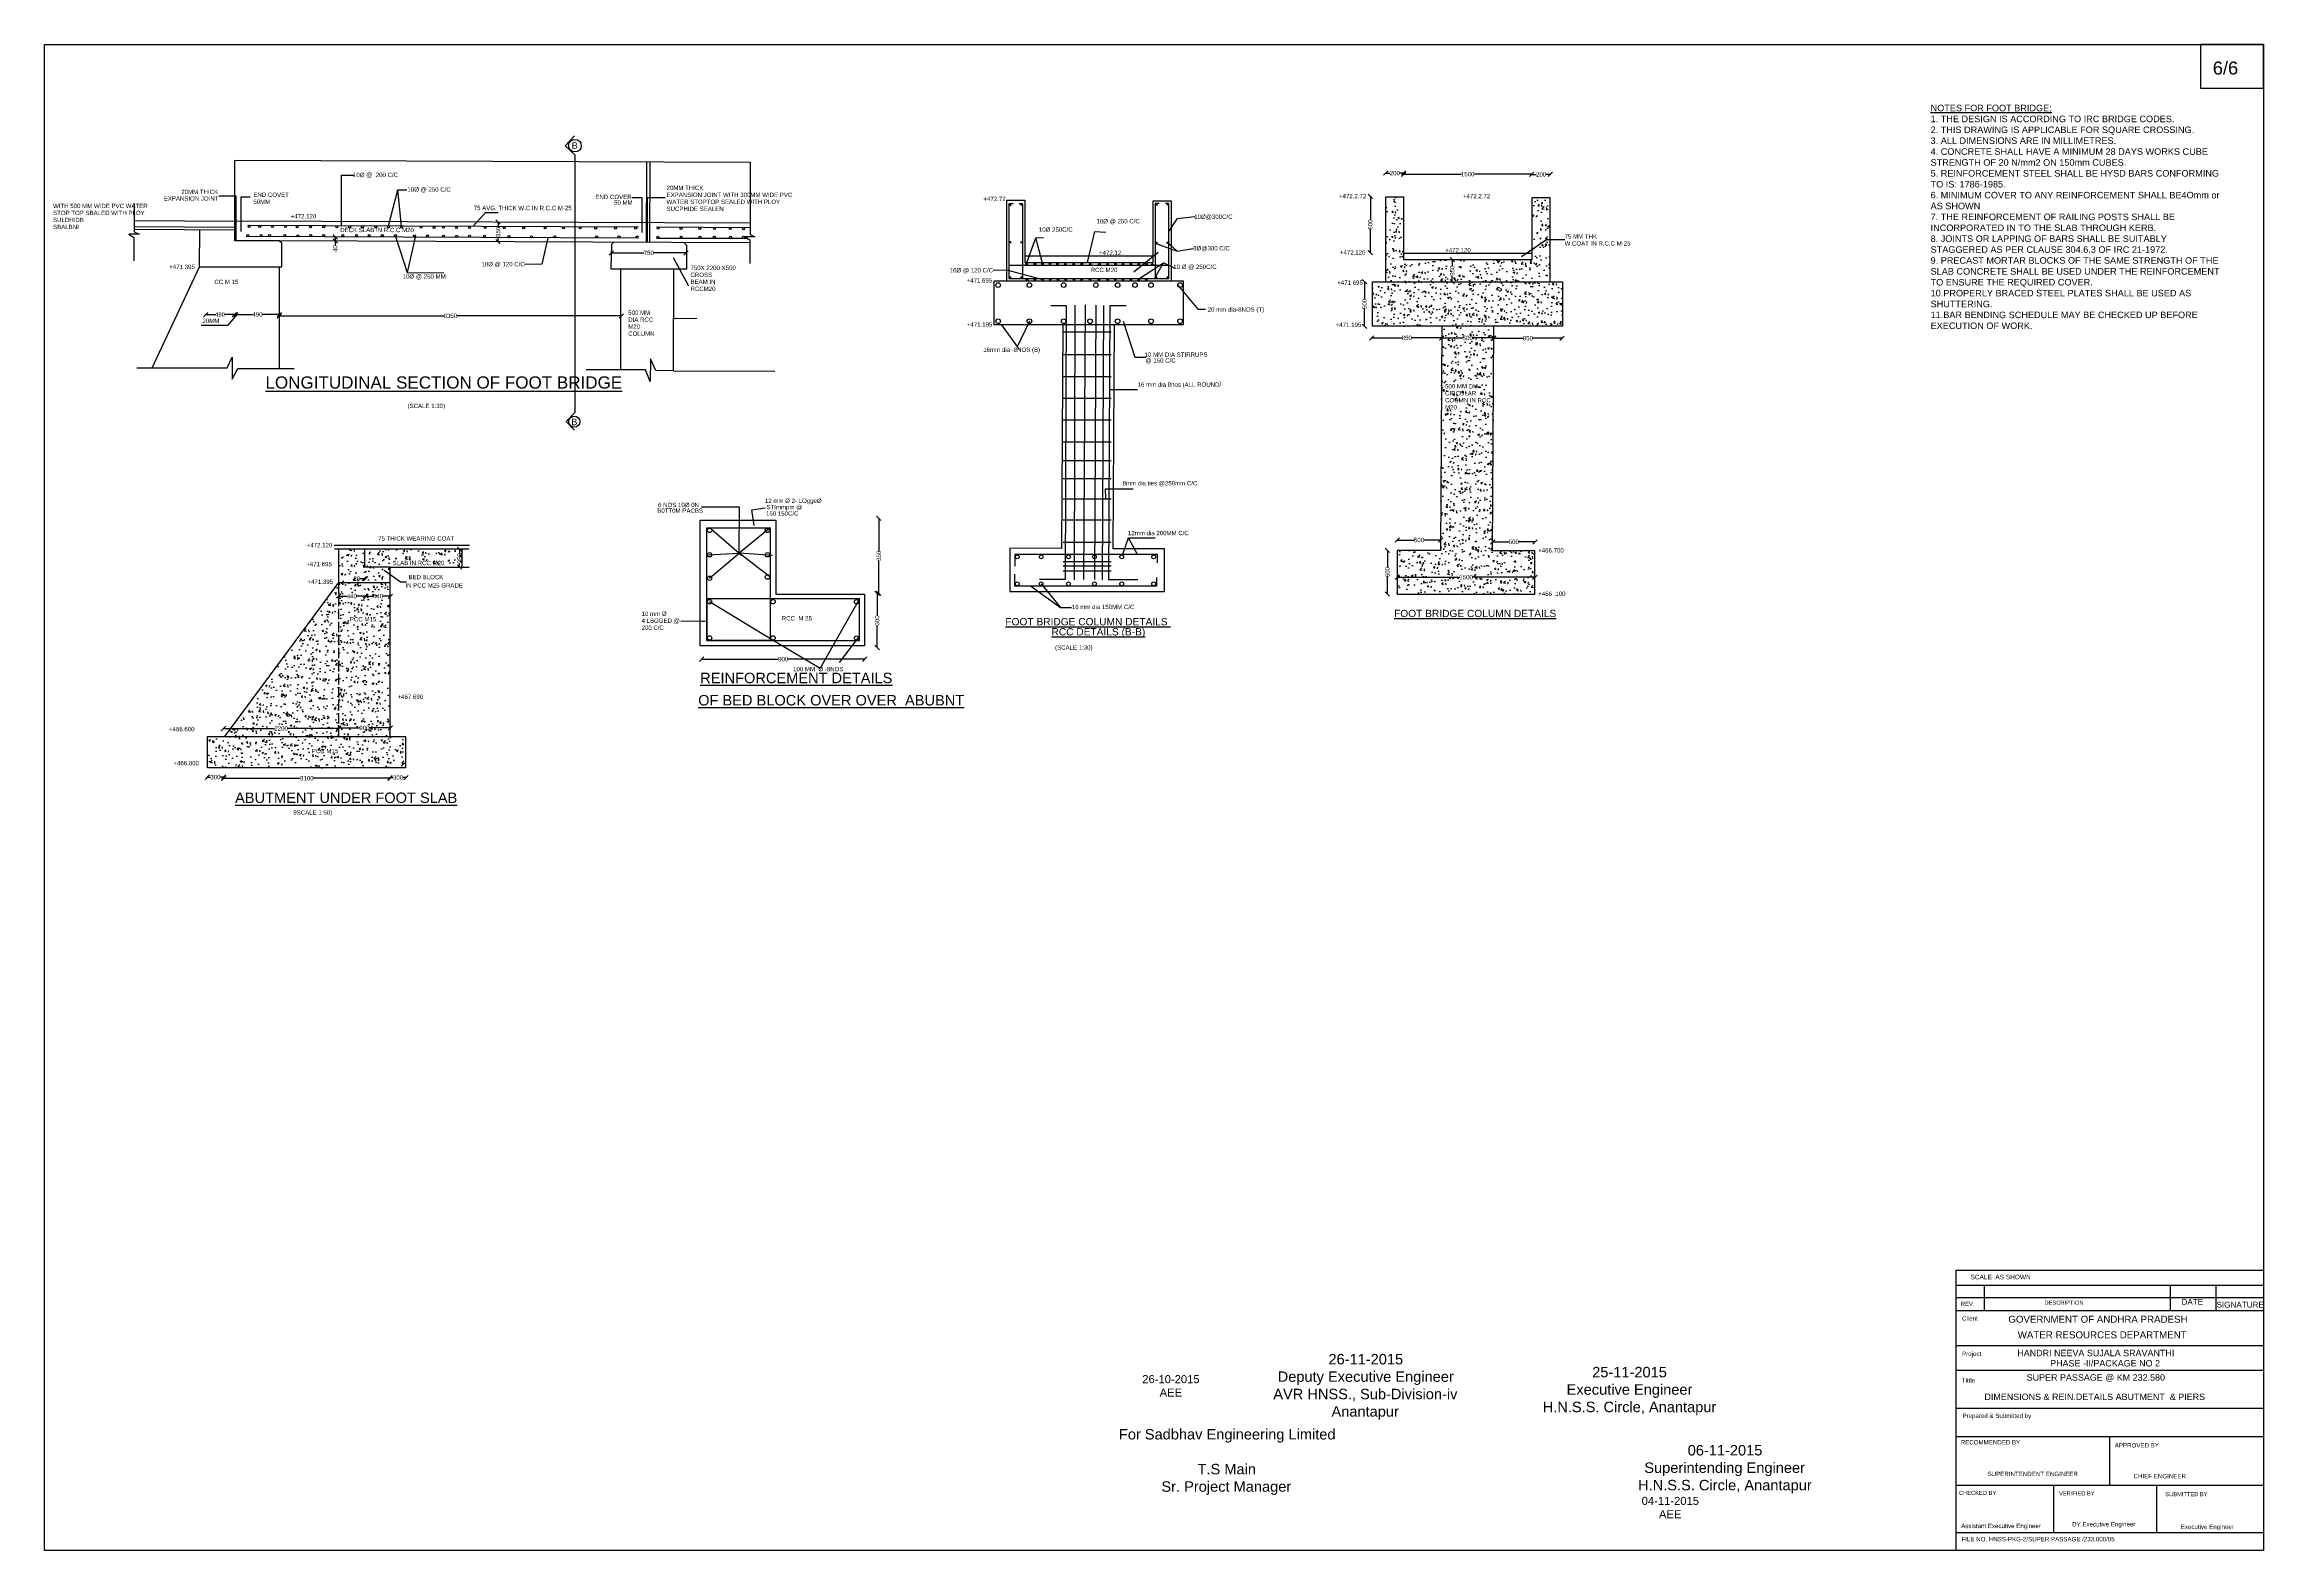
# Model space of a CAD drawing. Header units: millimetres. Extents: x 5124 to 11045378, y 2311 to 37859489.
# Drawn here: x 11019895 to 11045378, y 37842194 to 37859489 of the extents above.
import ezdxf

# ---------------------------------------------------------------- set-up
doc = ezdxf.new("R2010")
doc.units = ezdxf.units.MM
doc.header["$MEASUREMENT"] = 0
doc.linetypes.add('ACAD_ISO02W100', pattern=[15, 12, -3])
for name, color, linetype in [('DIMENSION', 7, 'Continuous'), ('DRAWING', 50, 'Continuous'), ('TEXT', 7, 'Continuous')]:
    doc.layers.add(name, color=color, linetype=linetype)
doc.styles.get("Standard").update_dxf_attribs({"font": 'arial.ttf', "height": 50})
doc.dimstyles.get("Standard").update_dxf_attribs({"dimtxt": 50, "dimasz": 50, "dimexe": 0.18, "dimexo": 0.0625, "dimgap": 0.09, "dimtad": 0, "dimdec": 0, "dimzin": 0, "dimdsep": 46, "dimtxsty": 'Standard', "dimblk": 'OBLIQUE', "dimcen": 0.09, "dimse1": 1, "dimse2": 1, "dimadec": 0, "dimazin": 0, "dimtfac": 1, "dimtdec": 0, "dimtofl": 0, "dimtmove": 0, "dimatfit": 3, "dimfxl": 0, "dimtolj": 1, "dimtzin": 0, "dimarcsym": 0})
pattern_1 = [(50, (0, 0), (215.1780548, -18.8256405), [22.5, -247.5]), (355, (0, 0), (-41.6254001, 225.6576401), [18, -198]), (100.4514, (17.93, -1.57), (173.5528145, 206.8318626), [19.122057, -210.3426336]), (46.1842, (0, 60), (320.1723146, -49.6557043), [33.75, -371.25]), (96.6356, (26.68, 55.86), (280.3988117, 292.2353613), [28.6830864, -315.5139]), (351.1842, (0, 60), (280.3985835, 292.2355803), [27, -297]), (21, (30, 45), (179.0721156, -120.7856672), [22.5, -247.5]), (326, (30, 45), (72.9945996, 217.5450135), [18, -198]), (71.4514, (44.92, 34.93), (252.0667886, 96.759149), [19.122057, -210.3426336]), (37.5, (0, 0), (3.6479566, 99.86815615), [0, -195.6, 0, -201, 0, -198.75]), (7.5, (0, 0), (78.92086123, 118.32351356), [0, -114.6, 0, -191.1, 0, -75.75]), (327.5, (-66.9, 0), (160.14673085, -6.76646152), [0, -75, 0, -234, 0, -310.5]), (317.5, (-96.9, 0), (174.9558508, 30.0314947), [0, -97.5, 0, -155.4, 0, -220.5])]

# ---------------------------------------------------------------- blocks, each defined once
blk = doc.blocks.new('_Oblique')
at = {"color": 0, "linetype": 'ByBlock', "lineweight": -2}
blk.add_line((-0.5, -0.5), (0.5, 0.5), dxfattribs=at)
blk = doc.blocks.new('*D4')
at = {"layer": 'Defpoints', "color": 0, "transparency": 16777216}
for p in [(11021747, 37856387), (11021747, 37856377), (11022078, 37856377)]:
    blk.add_point(p, dxfattribs=at)
at = {"layer": 'DIMENSION', "color": 0, "lineweight": -2, "transparency": 16777216}
for p, q in [((11021747, 37856387), (11021856, 37856387)), ((11022078, 37856387), (11021969, 37856387))]:
    blk.add_line(p, q, dxfattribs=at)
at = {"layer": 'DIMENSION', "color": 0, "lineweight": -2, "transparency": 16777216, "xscale": 50, "yscale": 50, "zscale": 50, "rotation": 180}
blk.add_blockref('_Oblique', (11021747, 37856387), dxfattribs=at)
at = {"layer": 'DIMENSION', "color": 0, "lineweight": -2, "transparency": 16777216, "xscale": 50, "yscale": 50, "zscale": 50}
blk.add_blockref('_Oblique', (11022078, 37856387), dxfattribs=at)
at = {"layer": 'DIMENSION', "color": 0, "transparency": 16777216, "insert": (11021912, 37856387), "char_height": 50, "attachment_point": 5}
blk.add_mtext('\\A1;490', dxfattribs=at)
blk = doc.blocks.new('*D5')
at = {"layer": 'Defpoints', "color": 0, "transparency": 16777216}
for p in [(11022092, 37856374), (11022593, 37856387), (11022593, 37856374)]:
    blk.add_point(p, dxfattribs=at)
at = {"layer": 'DIMENSION', "color": 0, "lineweight": -2, "transparency": 16777216}
for p, q in [((11022092, 37856387), (11022286, 37856387)), ((11022593, 37856387), (11022399, 37856387))]:
    blk.add_line(p, q, dxfattribs=at)
at = {"layer": 'DIMENSION', "color": 0, "lineweight": -2, "transparency": 16777216, "xscale": 50, "yscale": 50, "zscale": 50, "rotation": 180}
blk.add_blockref('_Oblique', (11022092, 37856387), dxfattribs=at)
at = {"layer": 'DIMENSION', "color": 0, "lineweight": -2, "transparency": 16777216, "xscale": 50, "yscale": 50, "zscale": 50}
blk.add_blockref('_Oblique', (11022593, 37856387), dxfattribs=at)
at = {"layer": 'DIMENSION', "color": 0, "transparency": 16777216, "insert": (11022342, 37856387), "char_height": 50, "attachment_point": 5}
blk.add_mtext('\\A1;490', dxfattribs=at)
blk = doc.blocks.new('*D6')
at = {"layer": 'Defpoints', "color": 0, "transparency": 16777216}
for p in [(11022593, 37856387), (11026522, 37856387), (11026522, 37856372)]:
    blk.add_point(p, dxfattribs=at)
at = {"layer": 'DIMENSION', "color": 0, "lineweight": -2, "transparency": 16777216}
for p, q in [((11022593, 37856372), (11024482, 37856372)), ((11026522, 37856372), (11024632, 37856372))]:
    blk.add_line(p, q, dxfattribs=at)
at = {"layer": 'DIMENSION', "color": 0, "lineweight": -2, "transparency": 16777216, "xscale": 50, "yscale": 50, "zscale": 50, "rotation": 180}
blk.add_blockref('_Oblique', (11022593, 37856372), dxfattribs=at)
at = {"layer": 'DIMENSION', "color": 0, "lineweight": -2, "transparency": 16777216, "xscale": 50, "yscale": 50, "zscale": 50}
blk.add_blockref('_Oblique', (11026522, 37856372), dxfattribs=at)
at = {"layer": 'DIMENSION', "color": 0, "transparency": 16777216, "insert": (11024557, 37856372), "char_height": 50, "attachment_point": 5}
blk.add_mtext('\\A1;6350', dxfattribs=at)
blk = doc.blocks.new('*D7')
at = {"layer": 'Defpoints', "color": 0, "transparency": 16777216}
for p in [(11025100, 37857223), (11025101, 37857450), (11025105, 37857223)]:
    blk.add_point(p, dxfattribs=at)
at = {"layer": 'DIMENSION', "color": 0, "lineweight": -2, "transparency": 16777216}
for p, q in [((11025105, 37857450), (11025105, 37857392)), ((11025105, 37857223), (11025105, 37857281))]:
    blk.add_line(p, q, dxfattribs=at)
at = {"layer": 'DIMENSION', "color": 0, "lineweight": -2, "transparency": 16777216, "xscale": 50, "yscale": 50, "zscale": 50}
for p, rotation in [((11025105, 37857450), 90), ((11025105, 37857223), 270)]:
    blk.add_blockref('_Oblique', p, dxfattribs=dict(at, rotation=rotation))
at = {"layer": 'DIMENSION', "color": 0, "transparency": 16777216, "insert": (11025105, 37857337), "char_height": 50, "attachment_point": 5, "rotation": 90}
blk.add_mtext('\\A1;350', dxfattribs=at)
blk = doc.blocks.new('*D8')
at = {"layer": 'Defpoints', "color": 0, "transparency": 16777216}
for p in [(11026405, 37857082), (11027264, 37857095), (11027264, 37857082)]:
    blk.add_point(p, dxfattribs=at)
at = {"layer": 'DIMENSION', "color": 0, "lineweight": -2, "transparency": 16777216}
for p, q in [((11026405, 37857095), (11026780, 37857095)), ((11027264, 37857095), (11026890, 37857095))]:
    blk.add_line(p, q, dxfattribs=at)
at = {"layer": 'DIMENSION', "color": 0, "lineweight": -2, "transparency": 16777216, "xscale": 50, "yscale": 50, "zscale": 50, "rotation": 180}
blk.add_blockref('_Oblique', (11026405, 37857095), dxfattribs=at)
at = {"layer": 'DIMENSION', "color": 0, "lineweight": -2, "transparency": 16777216, "xscale": 50, "yscale": 50, "zscale": 50}
blk.add_blockref('_Oblique', (11027264, 37857095), dxfattribs=at)
at = {"layer": 'DIMENSION', "color": 0, "transparency": 16777216, "insert": (11026835, 37857095), "char_height": 50, "attachment_point": 5}
blk.add_mtext('\\A1;750', dxfattribs=at)
blk = doc.blocks.new('*D9')
at = {"layer": 'Defpoints', "color": 0, "transparency": 16777216}
for p in [(11023590, 37853144), (11023867, 37853153), (11023867, 37853144)]:
    blk.add_point(p, dxfattribs=at)
at = {"layer": 'DIMENSION', "color": 0, "lineweight": -2, "transparency": 16777216}
for p, q in [((11023590, 37853153), (11023672, 37853153)), ((11023867, 37853153), (11023785, 37853153))]:
    blk.add_line(p, q, dxfattribs=at)
at = {"layer": 'DIMENSION', "color": 0, "lineweight": -2, "transparency": 16777216, "xscale": 50, "yscale": 50, "zscale": 50, "rotation": 180}
blk.add_blockref('_Oblique', (11023590, 37853153), dxfattribs=at)
at = {"layer": 'DIMENSION', "color": 0, "lineweight": -2, "transparency": 16777216, "xscale": 50, "yscale": 50, "zscale": 50}
blk.add_blockref('_Oblique', (11023867, 37853153), dxfattribs=at)
at = {"layer": 'DIMENSION', "color": 0, "transparency": 16777216, "insert": (11023728, 37853153), "char_height": 50, "attachment_point": 5}
blk.add_mtext('\\A1;440', dxfattribs=at)
blk = doc.blocks.new('*D10')
at = {"layer": 'Defpoints', "color": 0, "transparency": 16777216}
for p in [(11023274, 37853155), (11023274, 37853141), (11023579, 37853141)]:
    blk.add_point(p, dxfattribs=at)
at = {"layer": 'DIMENSION', "color": 0, "lineweight": -2, "transparency": 16777216}
for p, q in [((11023274, 37853155), (11023370, 37853155)), ((11023579, 37853155), (11023482, 37853155))]:
    blk.add_line(p, q, dxfattribs=at)
at = {"layer": 'DIMENSION', "color": 0, "lineweight": -2, "transparency": 16777216, "xscale": 50, "yscale": 50, "zscale": 50, "rotation": 180}
blk.add_blockref('_Oblique', (11023274, 37853155), dxfattribs=at)
at = {"layer": 'DIMENSION', "color": 0, "lineweight": -2, "transparency": 16777216, "xscale": 50, "yscale": 50, "zscale": 50}
blk.add_blockref('_Oblique', (11023579, 37853155), dxfattribs=at)
at = {"layer": 'DIMENSION', "color": 0, "transparency": 16777216, "insert": (11023426, 37853155), "char_height": 50, "attachment_point": 5}
blk.add_mtext('\\A1;440', dxfattribs=at)
blk = doc.blocks.new('*D11')
at = {"layer": 'Defpoints', "color": 0, "transparency": 16777216}
for p in [(11023569, 37853354), (11023569, 37853124), (11023585, 37853124)]:
    blk.add_point(p, dxfattribs=at)
at = {"layer": 'DIMENSION', "color": 0, "lineweight": -2, "transparency": 16777216}
for p, q in [((11023569, 37853354), (11023519, 37853354)), ((11023585, 37853354), (11023569, 37853354))]:
    blk.add_line(p, q, dxfattribs=at)
at = {"layer": 'DIMENSION', "color": 0, "lineweight": -2, "transparency": 16777216, "xscale": 50, "yscale": 50, "zscale": 50, "rotation": 180}
blk.add_blockref('_Oblique', (11023569, 37853354), dxfattribs=at)
at = {"layer": 'DIMENSION', "color": 0, "lineweight": -2, "transparency": 16777216, "xscale": 50, "yscale": 50, "zscale": 50}
blk.add_blockref('_Oblique', (11023585, 37853354), dxfattribs=at)
at = {"layer": 'DIMENSION', "color": 0, "transparency": 16777216, "insert": (11023483, 37853354), "char_height": 50, "attachment_point": 5}
blk.add_mtext('\\A1;20', dxfattribs=at)
blk = doc.blocks.new('*D12')
at = {"layer": 'Defpoints', "color": 0, "transparency": 16777216}
for p in [(11024690, 37853692), (11024663, 37853487), (11024717, 37853487)]:
    blk.add_point(p, dxfattribs=at)
at = {"layer": 'DIMENSION', "color": 0, "lineweight": -2, "transparency": 16777216}
for p, q in [((11024663, 37853692), (11024663, 37853645)), ((11024663, 37853487), (11024663, 37853534))]:
    blk.add_line(p, q, dxfattribs=at)
at = {"layer": 'DIMENSION', "color": 0, "lineweight": -2, "transparency": 16777216, "xscale": 50, "yscale": 50, "zscale": 50}
for p, rotation in [((11024663, 37853692), 90), ((11024663, 37853487), 270)]:
    blk.add_blockref('_Oblique', p, dxfattribs=dict(at, rotation=rotation))
at = {"layer": 'DIMENSION', "color": 0, "transparency": 16777216, "insert": (11024663, 37853589), "char_height": 50, "attachment_point": 5, "rotation": 90}
blk.add_mtext('\\A1;350', dxfattribs=at)
blk = doc.blocks.new('*D13')
at = {"layer": 'Defpoints', "color": 0, "transparency": 16777216}
for p in [(11023274, 37851593), (11023867, 37851641), (11023867, 37851593)]:
    blk.add_point(p, dxfattribs=at)
at = {"layer": 'DIMENSION', "color": 0, "lineweight": -2, "transparency": 16777216}
for p, q in [((11023274, 37851641), (11023515, 37851641)), ((11023867, 37851641), (11023626, 37851641))]:
    blk.add_line(p, q, dxfattribs=at)
at = {"layer": 'DIMENSION', "color": 0, "lineweight": -2, "transparency": 16777216, "xscale": 50, "yscale": 50, "zscale": 50, "rotation": 180}
blk.add_blockref('_Oblique', (11023274, 37851641), dxfattribs=at)
at = {"layer": 'DIMENSION', "color": 0, "lineweight": -2, "transparency": 16777216, "xscale": 50, "yscale": 50, "zscale": 50}
blk.add_blockref('_Oblique', (11023867, 37851641), dxfattribs=at)
at = {"layer": 'DIMENSION', "color": 0, "transparency": 16777216, "insert": (11023570, 37851641), "char_height": 50, "attachment_point": 5}
blk.add_mtext('\\A1;900', dxfattribs=at)
blk = doc.blocks.new('*D14')
at = {"layer": 'Defpoints', "color": 0, "transparency": 16777216}
for p in [(11021952, 37851634), (11021952, 37851593), (11023274, 37851593)]:
    blk.add_point(p, dxfattribs=at)
at = {"layer": 'DIMENSION', "color": 0, "lineweight": -2, "transparency": 16777216}
for p, q in [((11021952, 37851634), (11022538, 37851634)), ((11023274, 37851634), (11022688, 37851634))]:
    blk.add_line(p, q, dxfattribs=at)
at = {"layer": 'DIMENSION', "color": 0, "lineweight": -2, "transparency": 16777216, "xscale": 50, "yscale": 50, "zscale": 50, "rotation": 180}
blk.add_blockref('_Oblique', (11021952, 37851634), dxfattribs=at)
at = {"layer": 'DIMENSION', "color": 0, "lineweight": -2, "transparency": 16777216, "xscale": 50, "yscale": 50, "zscale": 50}
blk.add_blockref('_Oblique', (11023274, 37851634), dxfattribs=at)
at = {"layer": 'DIMENSION', "color": 0, "transparency": 16777216, "insert": (11022613, 37851634), "char_height": 50, "attachment_point": 5}
blk.add_mtext('\\A1;2200', dxfattribs=at)
blk = doc.blocks.new('*D15')
at = {"layer": 'Defpoints', "color": 0, "transparency": 16777216}
for p in [(11021953, 37851060), (11023864, 37851062), (11023864, 37851060)]:
    blk.add_point(p, dxfattribs=at)
at = {"layer": 'DIMENSION', "color": 0, "lineweight": -2, "transparency": 16777216}
for p, q in [((11021953, 37851062), (11022834, 37851062)), ((11023864, 37851062), (11022983, 37851062))]:
    blk.add_line(p, q, dxfattribs=at)
at = {"layer": 'DIMENSION', "color": 0, "lineweight": -2, "transparency": 16777216, "xscale": 50, "yscale": 50, "zscale": 50, "rotation": 180}
blk.add_blockref('_Oblique', (11021953, 37851062), dxfattribs=at)
at = {"layer": 'DIMENSION', "color": 0, "lineweight": -2, "transparency": 16777216, "xscale": 50, "yscale": 50, "zscale": 50}
blk.add_blockref('_Oblique', (11023864, 37851062), dxfattribs=at)
at = {"layer": 'DIMENSION', "color": 0, "transparency": 16777216, "insert": (11022909, 37851062), "char_height": 50, "attachment_point": 5}
blk.add_mtext('\\A1;3100', dxfattribs=at)
blk = doc.blocks.new('*D16')
at = {"layer": 'Defpoints', "color": 0, "transparency": 16777216}
for p in [(11023864, 37851062), (11024049, 37851070), (11024049, 37851062)]:
    blk.add_point(p, dxfattribs=at)
at = {"layer": 'DIMENSION', "color": 0, "lineweight": -2, "transparency": 16777216}
for p, q in [((11023864, 37851070), (11023901, 37851070)), ((11024049, 37851070), (11024011, 37851070))]:
    blk.add_line(p, q, dxfattribs=at)
at = {"layer": 'DIMENSION', "color": 0, "lineweight": -2, "transparency": 16777216, "xscale": 50, "yscale": 50, "zscale": 50, "rotation": 180}
blk.add_blockref('_Oblique', (11023864, 37851070), dxfattribs=at)
at = {"layer": 'DIMENSION', "color": 0, "lineweight": -2, "transparency": 16777216, "xscale": 50, "yscale": 50, "zscale": 50}
blk.add_blockref('_Oblique', (11024049, 37851070), dxfattribs=at)
at = {"layer": 'DIMENSION', "color": 0, "transparency": 16777216, "insert": (11023956, 37851070), "char_height": 50, "attachment_point": 5}
blk.add_mtext('\\A1;300', dxfattribs=at)
blk = doc.blocks.new('*D17')
at = {"layer": 'Defpoints', "color": 0, "transparency": 16777216}
for p in [(11021765, 37851075), (11021765, 37851060), (11021953, 37851060)]:
    blk.add_point(p, dxfattribs=at)
at = {"layer": 'DIMENSION', "color": 0, "lineweight": -2, "transparency": 16777216}
for p, q in [((11021765, 37851075), (11021804, 37851075)), ((11021953, 37851075), (11021915, 37851075))]:
    blk.add_line(p, q, dxfattribs=at)
at = {"layer": 'DIMENSION', "color": 0, "lineweight": -2, "transparency": 16777216, "xscale": 50, "yscale": 50, "zscale": 50, "rotation": 180}
blk.add_blockref('_Oblique', (11021765, 37851075), dxfattribs=at)
at = {"layer": 'DIMENSION', "color": 0, "lineweight": -2, "transparency": 16777216, "xscale": 50, "yscale": 50, "zscale": 50}
blk.add_blockref('_Oblique', (11021953, 37851075), dxfattribs=at)
at = {"layer": 'DIMENSION', "color": 0, "transparency": 16777216, "insert": (11021859, 37851075), "char_height": 50, "attachment_point": 5}
blk.add_mtext('\\A1;300', dxfattribs=at)
blk = doc.blocks.new('*D18')
at = {"layer": 'Defpoints', "color": 0, "transparency": 16777216}
for p in [(11027441, 37852430), (11029316, 37852430), (11029316, 37852430)]:
    blk.add_point(p, dxfattribs=at)
at = {"layer": 'DIMENSION', "color": 0, "lineweight": -2, "transparency": 16777216}
for p, q in [((11027441, 37852430), (11028323, 37852430)), ((11029316, 37852430), (11028434, 37852430))]:
    blk.add_line(p, q, dxfattribs=at)
at = {"layer": 'DIMENSION', "color": 0, "lineweight": -2, "transparency": 16777216, "xscale": 50, "yscale": 50, "zscale": 50, "rotation": 180}
blk.add_blockref('_Oblique', (11027441, 37852430), dxfattribs=at)
at = {"layer": 'DIMENSION', "color": 0, "lineweight": -2, "transparency": 16777216, "xscale": 50, "yscale": 50, "zscale": 50}
blk.add_blockref('_Oblique', (11029316, 37852430), dxfattribs=at)
at = {"layer": 'DIMENSION', "color": 0, "transparency": 16777216, "insert": (11028379, 37852430), "char_height": 50, "attachment_point": 5}
blk.add_mtext('\\A1;900', dxfattribs=at)
blk = doc.blocks.new('*D19')
at = {"layer": 'Defpoints', "color": 0, "transparency": 16777216}
for p in [(11029458, 37853186), (11029475, 37853186), (11029475, 37852564)]:
    blk.add_point(p, dxfattribs=at)
at = {"layer": 'DIMENSION', "color": 0, "lineweight": -2, "transparency": 16777216}
for p, q in [((11029458, 37853186), (11029458, 37852930)), ((11029458, 37852564), (11029458, 37852820))]:
    blk.add_line(p, q, dxfattribs=at)
at = {"layer": 'DIMENSION', "color": 0, "lineweight": -2, "transparency": 16777216, "xscale": 50, "yscale": 50, "zscale": 50}
for p, rotation in [((11029458, 37853186), 90), ((11029458, 37852564), 270)]:
    blk.add_blockref('_Oblique', p, dxfattribs=dict(at, rotation=rotation))
at = {"layer": 'DIMENSION', "color": 0, "transparency": 16777216, "insert": (11029458, 37852875), "char_height": 50, "attachment_point": 5, "rotation": 90}
blk.add_mtext('\\A1;300', dxfattribs=at)
blk = doc.blocks.new('*D20')
at = {"layer": 'Defpoints', "color": 0, "transparency": 16777216}
for p in [(11029475, 37854048), (11029477, 37854048), (11029475, 37853186)]:
    blk.add_point(p, dxfattribs=at)
at = {"layer": 'DIMENSION', "color": 0, "lineweight": -2, "transparency": 16777216}
for p, q in [((11029477, 37854048), (11029477, 37853672)), ((11029477, 37853186), (11029477, 37853562))]:
    blk.add_line(p, q, dxfattribs=at)
at = {"layer": 'DIMENSION', "color": 0, "lineweight": -2, "transparency": 16777216, "xscale": 50, "yscale": 50, "zscale": 50}
for p, rotation in [((11029477, 37854048), 90), ((11029477, 37853186), 270)]:
    blk.add_blockref('_Oblique', p, dxfattribs=dict(at, rotation=rotation))
at = {"layer": 'DIMENSION', "color": 0, "transparency": 16777216, "insert": (11029477, 37853617), "char_height": 50, "attachment_point": 5, "rotation": 90}
blk.add_mtext('\\A1;350', dxfattribs=at)
blk = doc.blocks.new('*D21')
at = {"layer": 'Defpoints', "color": 0, "transparency": 16777216}
for p in [(11035431, 37853679), (11035317, 37853180), (11035431, 37853180)]:
    blk.add_point(p, dxfattribs=at)
at = {"layer": 'DIMENSION', "color": 0, "lineweight": -2, "transparency": 16777216}
for p, q in [((11035317, 37853679), (11035317, 37853485)), ((11035317, 37853180), (11035317, 37853374))]:
    blk.add_line(p, q, dxfattribs=at)
at = {"layer": 'DIMENSION', "color": 0, "lineweight": -2, "transparency": 16777216, "xscale": 50, "yscale": 50, "zscale": 50}
for p, rotation in [((11035317, 37853679), 90), ((11035317, 37853180), 270)]:
    blk.add_blockref('_Oblique', p, dxfattribs=dict(at, rotation=rotation))
at = {"layer": 'DIMENSION', "color": 0, "transparency": 16777216, "insert": (11035317, 37853430), "char_height": 50, "attachment_point": 5, "rotation": 90}
blk.add_mtext('\\A1;600', dxfattribs=at)
blk = doc.blocks.new('*D22')
at = {"layer": 'Defpoints', "color": 0, "transparency": 16777216}
for p in [(11035431, 37853345), (11037010, 37853371), (11037010, 37853318)]:
    blk.add_point(p, dxfattribs=at)
at = {"layer": 'DIMENSION', "color": 0, "lineweight": -2, "transparency": 16777216}
for p, q in [((11035431, 37853371), (11036148, 37853371)), ((11037010, 37853371), (11036293, 37853371))]:
    blk.add_line(p, q, dxfattribs=at)
at = {"layer": 'DIMENSION', "color": 0, "lineweight": -2, "transparency": 16777216, "xscale": 50, "yscale": 50, "zscale": 50, "rotation": 180}
blk.add_blockref('_Oblique', (11035431, 37853371), dxfattribs=at)
at = {"layer": 'DIMENSION', "color": 0, "lineweight": -2, "transparency": 16777216, "xscale": 50, "yscale": 50, "zscale": 50}
blk.add_blockref('_Oblique', (11037010, 37853371), dxfattribs=at)
at = {"layer": 'DIMENSION', "color": 0, "transparency": 16777216, "insert": (11036221, 37853371), "char_height": 50, "attachment_point": 5}
blk.add_mtext('\\A1;1500', dxfattribs=at)
blk = doc.blocks.new('*D23')
at = {"layer": 'Defpoints', "color": 0, "transparency": 16777216}
for p in [(11036525, 37853777), (11036525, 37853728), (11037013, 37853739)]:
    blk.add_point(p, dxfattribs=at)
at = {"layer": 'DIMENSION', "color": 0, "lineweight": -2, "transparency": 16777216}
for p, q in [((11036525, 37853777), (11036714, 37853777)), ((11037013, 37853777), (11036824, 37853777))]:
    blk.add_line(p, q, dxfattribs=at)
at = {"layer": 'DIMENSION', "color": 0, "lineweight": -2, "transparency": 16777216, "xscale": 50, "yscale": 50, "zscale": 50, "rotation": 180}
blk.add_blockref('_Oblique', (11036525, 37853777), dxfattribs=at)
at = {"layer": 'DIMENSION', "color": 0, "lineweight": -2, "transparency": 16777216, "xscale": 50, "yscale": 50, "zscale": 50}
blk.add_blockref('_Oblique', (11037013, 37853777), dxfattribs=at)
at = {"layer": 'DIMENSION', "color": 0, "transparency": 16777216, "insert": (11036769, 37853777), "char_height": 50, "attachment_point": 5}
blk.add_mtext('\\A1;500', dxfattribs=at)
blk = doc.blocks.new('*D24')
at = {"layer": 'Defpoints', "color": 0, "transparency": 16777216}
for p in [(11035431, 37853798), (11035431, 37853748), (11035928, 37853748)]:
    blk.add_point(p, dxfattribs=at)
at = {"layer": 'DIMENSION', "color": 0, "lineweight": -2, "transparency": 16777216}
for p, q in [((11035431, 37853798), (11035624, 37853798)), ((11035928, 37853798), (11035735, 37853798))]:
    blk.add_line(p, q, dxfattribs=at)
at = {"layer": 'DIMENSION', "color": 0, "lineweight": -2, "transparency": 16777216, "xscale": 50, "yscale": 50, "zscale": 50, "rotation": 180}
blk.add_blockref('_Oblique', (11035431, 37853798), dxfattribs=at)
at = {"layer": 'DIMENSION', "color": 0, "lineweight": -2, "transparency": 16777216, "xscale": 50, "yscale": 50, "zscale": 50}
blk.add_blockref('_Oblique', (11035928, 37853798), dxfattribs=at)
at = {"layer": 'DIMENSION', "color": 0, "transparency": 16777216, "insert": (11035680, 37853798), "char_height": 50, "attachment_point": 5}
blk.add_mtext('\\A1;500', dxfattribs=at)
blk = doc.blocks.new('*D25')
at = {"layer": 'Defpoints', "color": 0, "transparency": 16777216}
for p in [(11035138, 37856119), (11035138, 37856119), (11035940, 37856119)]:
    blk.add_point(p, dxfattribs=at)
at = {"layer": 'DIMENSION', "color": 0, "lineweight": -2, "transparency": 16777216}
for p, q in [((11035138, 37856119), (11035484, 37856119)), ((11035940, 37856119), (11035594, 37856119))]:
    blk.add_line(p, q, dxfattribs=at)
at = {"layer": 'DIMENSION', "color": 0, "lineweight": -2, "transparency": 16777216, "xscale": 50, "yscale": 50, "zscale": 50, "rotation": 180}
blk.add_blockref('_Oblique', (11035138, 37856119), dxfattribs=at)
at = {"layer": 'DIMENSION', "color": 0, "lineweight": -2, "transparency": 16777216, "xscale": 50, "yscale": 50, "zscale": 50}
blk.add_blockref('_Oblique', (11035940, 37856119), dxfattribs=at)
at = {"layer": 'DIMENSION', "color": 0, "transparency": 16777216, "insert": (11035539, 37856119), "char_height": 50, "attachment_point": 5}
blk.add_mtext('\\A1;850', dxfattribs=at)
blk = doc.blocks.new('*D26')
at = {"layer": 'Defpoints', "color": 0, "transparency": 16777216}
for p in [(11035940, 37856119), (11036537, 37856118), (11036537, 37856112)]:
    blk.add_point(p, dxfattribs=at)
at = {"layer": 'DIMENSION', "color": 0, "lineweight": -2, "transparency": 16777216}
for p, q in [((11035940, 37856118), (11036183, 37856118)), ((11036537, 37856118), (11036294, 37856118))]:
    blk.add_line(p, q, dxfattribs=at)
at = {"layer": 'DIMENSION', "color": 0, "lineweight": -2, "transparency": 16777216, "xscale": 50, "yscale": 50, "zscale": 50, "rotation": 180}
blk.add_blockref('_Oblique', (11035940, 37856118), dxfattribs=at)
at = {"layer": 'DIMENSION', "color": 0, "lineweight": -2, "transparency": 16777216, "xscale": 50, "yscale": 50, "zscale": 50}
blk.add_blockref('_Oblique', (11036537, 37856118), dxfattribs=at)
at = {"layer": 'DIMENSION', "color": 0, "transparency": 16777216, "insert": (11036239, 37856118), "char_height": 50, "attachment_point": 5}
blk.add_mtext('\\A1;500', dxfattribs=at)
blk = doc.blocks.new('*D27')
at = {"layer": 'Defpoints', "color": 0, "transparency": 16777216}
for p in [(11036537, 37856118), (11037323, 37856118), (11037323, 37856115)]:
    blk.add_point(p, dxfattribs=at)
at = {"layer": 'DIMENSION', "color": 0, "lineweight": -2, "transparency": 16777216}
for p, q in [((11036537, 37856115), (11036875, 37856115)), ((11037323, 37856115), (11036985, 37856115))]:
    blk.add_line(p, q, dxfattribs=at)
at = {"layer": 'DIMENSION', "color": 0, "lineweight": -2, "transparency": 16777216, "xscale": 50, "yscale": 50, "zscale": 50, "rotation": 180}
blk.add_blockref('_Oblique', (11036537, 37856115), dxfattribs=at)
at = {"layer": 'DIMENSION', "color": 0, "lineweight": -2, "transparency": 16777216, "xscale": 50, "yscale": 50, "zscale": 50}
blk.add_blockref('_Oblique', (11037323, 37856115), dxfattribs=at)
at = {"layer": 'DIMENSION', "color": 0, "transparency": 16777216, "insert": (11036930, 37856115), "char_height": 50, "attachment_point": 5}
blk.add_mtext('\\A1;850', dxfattribs=at)
blk = doc.blocks.new('*D28')
at = {"layer": 'Defpoints', "color": 0, "transparency": 16777216}
for p in [(11035146, 37856764), (11035054, 37856253), (11035146, 37856253)]:
    blk.add_point(p, dxfattribs=at)
at = {"layer": 'DIMENSION', "color": 0, "lineweight": -2, "transparency": 16777216}
for p, q in [((11035054, 37856764), (11035054, 37856564)), ((11035054, 37856253), (11035054, 37856454))]:
    blk.add_line(p, q, dxfattribs=at)
at = {"layer": 'DIMENSION', "color": 0, "lineweight": -2, "transparency": 16777216, "xscale": 50, "yscale": 50, "zscale": 50}
for p, rotation in [((11035054, 37856764), 90), ((11035054, 37856253), 270)]:
    blk.add_blockref('_Oblique', p, dxfattribs=dict(at, rotation=rotation))
at = {"layer": 'DIMENSION', "color": 0, "transparency": 16777216, "insert": (11035054, 37856509), "char_height": 50, "attachment_point": 5, "rotation": 90}
blk.add_mtext('\\A1;500', dxfattribs=at)
blk = doc.blocks.new('*D29')
at = {"layer": 'Defpoints', "color": 0, "transparency": 16777216}
for p in [(11036062, 37857018), (11036062, 37857018), (11036062, 37856764)]:
    blk.add_point(p, dxfattribs=at)
at = {"layer": 'DIMENSION', "color": 0, "lineweight": -2, "transparency": 16777216}
for p, q in [((11036062, 37857018), (11036062, 37856946)), ((11036062, 37856764), (11036062, 37856836))]:
    blk.add_line(p, q, dxfattribs=at)
at = {"layer": 'DIMENSION', "color": 0, "lineweight": -2, "transparency": 16777216, "xscale": 50, "yscale": 50, "zscale": 50}
for p, rotation in [((11036062, 37857018), 90), ((11036062, 37856764), 270)]:
    blk.add_blockref('_Oblique', p, dxfattribs=dict(at, rotation=rotation))
at = {"layer": 'DIMENSION', "color": 0, "transparency": 16777216, "insert": (11036062, 37856891), "char_height": 50, "attachment_point": 5, "rotation": 90}
blk.add_mtext('\\A1;350', dxfattribs=at)
blk = doc.blocks.new('*D30')
at = {"layer": 'Defpoints', "color": 0, "transparency": 16777216}
for p in [(11035117, 37857745), (11035117, 37857096), (11035121, 37857096)]:
    blk.add_point(p, dxfattribs=at)
at = {"layer": 'DIMENSION', "color": 0, "lineweight": -2, "transparency": 16777216}
for p, q in [((11035121, 37857745), (11035121, 37857476)), ((11035121, 37857096), (11035121, 37857365))]:
    blk.add_line(p, q, dxfattribs=at)
at = {"layer": 'DIMENSION', "color": 0, "lineweight": -2, "transparency": 16777216, "xscale": 50, "yscale": 50, "zscale": 50}
for p, rotation in [((11035121, 37857745), 90), ((11035121, 37857096), 270)]:
    blk.add_blockref('_Oblique', p, dxfattribs=dict(at, rotation=rotation))
at = {"layer": 'DIMENSION', "color": 0, "transparency": 16777216, "insert": (11035121, 37857420), "char_height": 50, "attachment_point": 5, "rotation": 90}
blk.add_mtext('\\A1;600', dxfattribs=at)
blk = doc.blocks.new('*D31')
at = {"layer": 'Defpoints', "color": 0, "transparency": 16777216}
for p in [(11035299, 37858011), (11035299, 37857960), (11035503, 37857960)]:
    blk.add_point(p, dxfattribs=at)
at = {"layer": 'DIMENSION', "color": 0, "lineweight": -2, "transparency": 16777216}
for p, q in [((11035299, 37858011), (11035345, 37858011)), ((11035503, 37858011), (11035456, 37858011))]:
    blk.add_line(p, q, dxfattribs=at)
at = {"layer": 'DIMENSION', "color": 0, "lineweight": -2, "transparency": 16777216, "xscale": 50, "yscale": 50, "zscale": 50, "rotation": 180}
blk.add_blockref('_Oblique', (11035299, 37858011), dxfattribs=at)
at = {"layer": 'DIMENSION', "color": 0, "lineweight": -2, "transparency": 16777216, "xscale": 50, "yscale": 50, "zscale": 50}
blk.add_blockref('_Oblique', (11035503, 37858011), dxfattribs=at)
at = {"layer": 'DIMENSION', "color": 0, "transparency": 16777216, "insert": (11035401, 37858011), "char_height": 50, "attachment_point": 5}
blk.add_mtext('\\A1;200', dxfattribs=at)
blk = doc.blocks.new('*D32')
at = {"layer": 'Defpoints', "color": 0, "transparency": 16777216}
for p in [(11036974, 37857999), (11035503, 37857960), (11036974, 37857960)]:
    blk.add_point(p, dxfattribs=at)
at = {"layer": 'DIMENSION', "color": 0, "lineweight": -2, "transparency": 16777216}
for p, q in [((11035503, 37857999), (11036166, 37857999)), ((11036974, 37857999), (11036311, 37857999))]:
    blk.add_line(p, q, dxfattribs=at)
at = {"layer": 'DIMENSION', "color": 0, "lineweight": -2, "transparency": 16777216, "xscale": 50, "yscale": 50, "zscale": 50, "rotation": 180}
blk.add_blockref('_Oblique', (11035503, 37857999), dxfattribs=at)
at = {"layer": 'DIMENSION', "color": 0, "lineweight": -2, "transparency": 16777216, "xscale": 50, "yscale": 50, "zscale": 50}
blk.add_blockref('_Oblique', (11036974, 37857999), dxfattribs=at)
at = {"layer": 'DIMENSION', "color": 0, "transparency": 16777216, "insert": (11036239, 37857999), "char_height": 50, "attachment_point": 5}
blk.add_mtext('\\A1;1500', dxfattribs=at)
blk = doc.blocks.new('*D33')
at = {"layer": 'Defpoints', "color": 0, "transparency": 16777216}
for p in [(11036974, 37857999), (11037189, 37857999), (11037189, 37857996)]:
    blk.add_point(p, dxfattribs=at)
at = {"layer": 'DIMENSION', "color": 0, "lineweight": -2, "transparency": 16777216}
for p, q in [((11036974, 37857996), (11037026, 37857996)), ((11037189, 37857996), (11037137, 37857996))]:
    blk.add_line(p, q, dxfattribs=at)
at = {"layer": 'DIMENSION', "color": 0, "lineweight": -2, "transparency": 16777216, "xscale": 50, "yscale": 50, "zscale": 50, "rotation": 180}
blk.add_blockref('_Oblique', (11036974, 37857996), dxfattribs=at)
at = {"layer": 'DIMENSION', "color": 0, "lineweight": -2, "transparency": 16777216, "xscale": 50, "yscale": 50, "zscale": 50}
blk.add_blockref('_Oblique', (11037189, 37857996), dxfattribs=at)
at = {"layer": 'DIMENSION', "color": 0, "transparency": 16777216, "insert": (11037082, 37857996), "char_height": 50, "attachment_point": 5}
blk.add_mtext('\\A1;200', dxfattribs=at)
blk = doc.blocks.new('*D34')
at = {"layer": 'Defpoints', "color": 0, "transparency": 16777216}
for p in [(11023235, 37857231), (11023250, 37857231), (11023251, 37857278)]:
    blk.add_point(p, dxfattribs=at)
at = {"layer": 'DRAWING', "color": 0, "lineweight": -2, "transparency": 16777216}
for p, q in [((11023235, 37857278), (11023235, 37857231)), ((11023235, 37857231), (11023235, 37857181))]:
    blk.add_line(p, q, dxfattribs=at)
at = {"layer": 'DRAWING', "color": 0, "lineweight": -2, "transparency": 16777216, "xscale": 50, "yscale": 50, "zscale": 50}
for p, rotation in [((11023235, 37857278), 90), ((11023235, 37857231), 270)]:
    blk.add_blockref('_Oblique', p, dxfattribs=dict(at, rotation=rotation))
at = {"layer": 'DRAWING', "color": 0, "transparency": 16777216, "insert": (11023235, 37857144), "char_height": 50, "attachment_point": 5, "rotation": 90}
blk.add_mtext('\\A1;40', dxfattribs=at)

msp = doc.modelspace()

# ---------------------------------------------------------------- hatches: boundary and pattern name
at = {"layer": 'DRAWING'}
h = msp.add_hatch(dxfattribs=at)
h.set_pattern_fill('AR-CONC', color=0, scale=30, style=0)
h.set_pattern_definition(pattern_1)
h.paths.add_polyline_path([(11037326.9, 37856764.3), (11035145.9, 37856764.3), (11035145.9, 37856253.3), (11037326.9, 37856253.3)])
h.paths.add_polyline_path([(11037182.8, 37857729.4), (11036980.3, 37857729.4), (11036980.3, 37857018.3), (11035503.2, 37857018.3), (11035503.2, 37857738.7), (11035298.5, 37857738.7), (11035298.5, 37856764.3), (11037182.8, 37856764.3)])
h.paths.add_polyline_path([(11036024.4, 37856823.6), (11036024.4, 37856958.9), (11036100.5, 37856958.9), (11036100.5, 37856823.6)], flags=24)
h = msp.add_hatch(dxfattribs=at)
h.set_pattern_fill('AR-CONC', color=0, scale=30, style=0)
h.set_pattern_definition(pattern_1)
h.paths.add_polyline_path([(11036537.9, 37856253.3), (11035940.9, 37856253.3), (11035928, 37853679), (11035430.8, 37853679), (11035430.8, 37853175.5), (11037010.2, 37853175.5), (11037010.2, 37853673.6), (11036524.6, 37853673.6)])
h.paths.add_polyline_path([(11036171.1, 37856156), (11036306.4, 37856156), (11036306.4, 37856080), (11036171.1, 37856080)], flags=24)
h.paths.add_polyline_path([(11035966.6, 37855283.9), (11036128, 37855283.9), (11036128, 37855360.5), (11035966.6, 37855360.5)], flags=24)
h.paths.add_polyline_path([(11035966.4, 37855364), (11036535.5, 37855364), (11036535.5, 37855441.6), (11035966.4, 37855441.6)], flags=24)
h.paths.add_polyline_path([(11035966.4, 37855444.4), (11036349.3, 37855444.4), (11036349.3, 37855521.9), (11035966.4, 37855521.9)], flags=24)
h.paths.add_polyline_path([(11035966.6, 37855524.9), (11036399.7, 37855524.9), (11036399.7, 37855601.4), (11035966.6, 37855601.4)], flags=24)
h = msp.add_hatch(dxfattribs=at)
h.set_pattern_fill('AR-CONC', color=0, scale=30, style=0)
h.set_pattern_definition(pattern_1)
h.paths.add_polyline_path([(11023867, 37853486.8), (11023575.7, 37853486.8), (11023575.7, 37853692.2), (11023273.8, 37853692.2), (11023273.8, 37853309.8), (11023867, 37853309.8)])
h.paths.add_polyline_path([(11023434.6, 37853392), (11023531.9, 37853392), (11023531.9, 37853315.9), (11023434.6, 37853315.9)], flags=24)
h = msp.add_hatch(dxfattribs=at)
h.set_pattern_fill('AR-CONC', color=0, scale=30, style=0)
h.set_pattern_definition(pattern_1)
h.paths.add_polyline_path([(11024692.9, 37853692.2), (11023575.7, 37853692.2), (11023575.7, 37853486.8), (11023867, 37853486.8), (11024692.9, 37853486.8)])
h.paths.add_polyline_path([(11024624.9, 37853521.9), (11024624.9, 37853657.1), (11024701, 37853657.1), (11024701, 37853521.9)], flags=9)
h.paths.add_polyline_path([(11023881.7, 37853495.5), (11024501.4, 37853495.5), (11024501.4, 37853573), (11023881.7, 37853573)], flags=24)
h = msp.add_hatch(dxfattribs=at)
h.set_pattern_fill('AR-CONC', color=0, scale=30, style=0)
h.set_pattern_definition(pattern_1)
h.paths.add_polyline_path([(11023273.8, 37853309.8), (11021963.6, 37851543.8), (11023273.8, 37851543.8)])
h.paths.add_polyline_path([(11022525.3, 37851671.9), (11022700.3, 37851671.9), (11022700.3, 37851595.8), (11022525.3, 37851595.8)], flags=24)
h = msp.add_hatch(dxfattribs=at)
h.set_pattern_fill('AR-CONC', color=0, scale=30, style=0)
h.set_pattern_definition(pattern_1)
h.paths.add_polyline_path([(11023867, 37853309.8), (11023273.8, 37853309.8), (11023273.8, 37851543.8), (11023867, 37851543.8)])
h.paths.add_polyline_path([(11023659.8, 37853190.5), (11023797.1, 37853190.5), (11023797.1, 37853114.5), (11023659.8, 37853114.5)], flags=24)
h.paths.add_polyline_path([(11023357.6, 37853193.2), (11023494.9, 37853193.2), (11023494.9, 37853117.2), (11023357.6, 37853117.2)], flags=24)
h.paths.add_polyline_path([(11023502.7, 37851679.2), (11023638, 37851679.2), (11023638, 37851603.1), (11023502.7, 37851603.1)], flags=24)
h.paths.add_polyline_path([(11023390.9, 37852849.4), (11023719.5, 37852849.4), (11023719.5, 37852927), (11023390.9, 37852927)], flags=24)
h = msp.add_hatch(dxfattribs=at)
h.set_pattern_fill('AR-CONC', color=0, scale=30, style=0)
h.set_pattern_definition(pattern_1)
h.paths.add_polyline_path([(11021770.1, 37851543.8), (11024042.2, 37851543.8), (11024042.2, 37851182.4), (11021770.1, 37851182.4)])

# ---------------------------------------------------------------- linework, layer by layer
at = {"layer": 'DIMENSION', "color": 0}
msp.add_lwpolyline([(11045378.4, 37842193.8), (11041849.1, 37842193.8), (11041849.1, 37845415.1), (11045378.4, 37845415.1)], close=True, dxfattribs=at)
for points in [[(11045378.4, 37845236.6), (11041849.1, 37845236.6)], [(11042168, 37845236.6), (11042168, 37844947.2)], [(11044306.6, 37845236.6), (11044306.6, 37844947.2)], [(11044828, 37845236.6), (11044828, 37844947.2)], [(11045378.4, 37845095.7), (11041849.1, 37845095.7)], [(11045378.4, 37844947.2), (11041849.1, 37844947.2)], [(11045378.4, 37844545.6), (11041849.1, 37844545.6)], [(11045378.4, 37844261.1), (11041849.1, 37844261.1)], [(11045378.4, 37843825.7), (11041849.1, 37843825.7)], [(11045378.4, 37843499.3), (11041849.1, 37843499.3)], [(11043613.8, 37842940.5), (11043613.8, 37843499.3)], [(11045378.4, 37842940.5), (11041849.1, 37842940.5)], [(11042970.7, 37842397.6), (11042970.7, 37842940.5)], [(11044150.9, 37842397.6), (11044150.9, 37842940.5)], [(11045378.4, 37842397.6), (11041849.1, 37842397.6)]]:
    msp.add_lwpolyline(points, dxfattribs=at)
at = {"layer": 'DRAWING', "color": 0}
for points in [[(11045378.4, 37842193.8), (11019895.3, 37842193.8), (11019895.3, 37859489.4), (11045378.4, 37859489.4)], [(11045378.4, 37859489.4), (11044654.4, 37859489.4), (11044654.4, 37858985.2), (11045378.4, 37858985.2)], [(11030801.5, 37856773.6), (11032971.7, 37856773.6), (11032971.7, 37856267.4), (11030801.5, 37856267.4)], [(11035145.9, 37856764.3), (11037326.9, 37856764.3), (11037326.9, 37856253.3), (11035145.9, 37856253.3)], [(11027501.2, 37853938.2), (11028227.5, 37853938.2), (11028227.5, 37852642.5), (11027501.2, 37852642.5)], [(11029255, 37853122.3), (11027501.2, 37853122.3), (11027501.2, 37852642.5), (11029255, 37852642.5)], [(11021770.1, 37851543.8), (11024042.2, 37851543.8), (11024042.2, 37851182.4), (11021770.1, 37851182.4)]]:
    msp.add_lwpolyline(points, close=True, dxfattribs=at)
for points in [[(11025983.9, 37858438.4), (11025876.7, 37858326.2), (11025986.2, 37858221.5), (11025986.2, 37855261.4), (11025888.6, 37855157.7), (11025983.6, 37855060.4)], [(11021134.6, 37855775.4), (11021676.6, 37856936.6), (11022620.3, 37856936.6), (11022620.3, 37857205.4), (11022592.6, 37857233.9), (11022080.8, 37857233.9), (11022080.8, 37858160.9), (11027999.2, 37858137.8), (11027999.2, 37857307.6), (11028052.4, 37857278.5), (11027938.5, 37857278.5), (11027995.8, 37857246.8), (11027995.8, 37856973.8)], [(11026808.1, 37858142.5), (11026804, 37857215.4)], [(11026846.1, 37858142.3), (11026842, 37857215.2)], [(11021898.2, 37857751.7), (11022093.7, 37857751.7), (11022093.7, 37857233.9)], [(11026760.9, 37857330.6), (11026760.9, 37857726.7), (11026639.8, 37857726.7)], [(11026820, 37857215.3), (11026820, 37857732.6), (11027025, 37857732.6)], [(11035298.5, 37856764.3), (11035298.5, 37857738.7), (11035503.2, 37857738.7), (11035503.2, 37857018.3), (11036980.3, 37857018.3), (11036980.3, 37857729.4), (11037182.8, 37857729.4), (11037182.8, 37856764.3)], [(11020924.4, 37857664), (11020924.4, 37857337.3), (11020983.3, 37857308.8), (11020864.2, 37857308.8), (11020923.1, 37857272.7), (11020923.1, 37857005)], [(11020924.4, 37857468.1), (11022080.8, 37857461.2)], [(11022093.7, 37857462.1), (11027999.2, 37857439)], [(11024961.7, 37857557.6), (11025106.1, 37857557.6)], [(11030948.7, 37856773.6), (11030948.7, 37857699.3), (11031153.3, 37857699.3), (11031153.3, 37856983.2), (11032627.1, 37856983.2), (11032627.1, 37857693.1), (11032833.8, 37857693.1), (11032833.8, 37856773.6)], [(11031018.4, 37857658), (11030970.2, 37857658), (11030970.2, 37856801.4), (11032808.9, 37856801.4), (11032808.9, 37857663.7), (11032769.6, 37857663.7)], [(11031130.2, 37856801.4), (11031130.2, 37857660), (11031087.2, 37857660)], [(11032696.7, 37857662.9), (11032648.6, 37857662.9), (11032648.6, 37856801.4)], [(11022080.8, 37857388.4), (11020924.4, 37857394.8)], [(11020924.4, 37857367.2), (11022080.8, 37857361.4)], [(11021676.6, 37856936.6), (11021678.7, 37857363.4)], [(11026719, 37857262.6), (11022213, 37857282.7)], [(11022231.8, 37857413.4), (11026718.9, 37857393.7)], [(11027995.8, 37857210.1), (11022592.6, 37857233.9)], [(11026433, 37857217), (11026407.9, 37857190.9), (11026400.7, 37856913), (11027271.7, 37856912.9), (11027271.7, 37857180), (11027237.6, 37857213.5)], [(11026924.4, 37857393.3), (11027999.2, 37857387.4)], [(11027972.6, 37857259.6), (11026925.3, 37857259.6)], [(11032808.9, 37856948.8), (11030970.2, 37856948.8)], [(11031153.3, 37857063.1), (11032627.1, 37857063.1)], [(11036980.3, 37857087.3), (11035503.2, 37857087.3)], [(11022592.6, 37856936.6), (11022592.6, 37855768.2)], [(11026516.2, 37855750.7), (11026516.3, 37856913)], [(11027120.9, 37856912.9), (11027113.8, 37855742.3), (11028282.9, 37855735.2)], [(11031322, 37853347.6), (11031620.2, 37853347.6), (11031632.2, 37856487.1), (11031451.3, 37856487.1)], [(11031724.8, 37853341.1), (11031732.6, 37856493.4)], [(11031845.6, 37856498.3), (11031829.2, 37853344)], [(11031959.3, 37853346), (11031972.5, 37856494.6)], [(11032056.1, 37856491.1), (11032041.7, 37853340.8)], [(11032317.9, 37856487.1), (11032129.1, 37856487.1), (11032114, 37853343.6), (11032449.9, 37853343.6)], [(11030981.1, 37853703.8), (11030981.1, 37853206.1), (11032757.2, 37853206.1), (11032757.2, 37853695.1), (11032166.1, 37853695.1), (11032183.9, 37856267.4)], [(11031588.5, 37856267.4), (11031576.3, 37853700.3), (11030981.1, 37853703.8)], [(11031594.7, 37856190.2), (11032143.8, 37856190.2)], [(11035940.9, 37856253.3), (11035928, 37853679), (11035430.8, 37853679), (11035430.8, 37853175.5), (11037010.2, 37853175.5), (11037010.2, 37853673.6), (11036524.6, 37853673.6), (11036537.9, 37856253.3)], [(11031594.7, 37855927.6), (11032143.8, 37855927.6)], [(11020958, 37855775.4), (11021994.5, 37855775.4), (11022053.3, 37855896.5), (11022053.3, 37855645), (11022115.6, 37855768.2), (11022764.8, 37855768.2)], [(11027113.8, 37855742.3), (11026918.2, 37855743.5), (11026853.6, 37855879.8), (11026850, 37855619.9), (11026796.1, 37855750.7), (11026117.7, 37855750.7)], [(11031594.7, 37855677.1), (11032143.8, 37855677.1)], [(11032415.8, 37855897.9), (11032542.5, 37855897.9)], [(11031594.7, 37855428.2), (11032143.8, 37855428.2)], [(11031594.7, 37855177.8), (11032143.8, 37855177.8)], [(11031594.7, 37854926.8), (11032143.8, 37854926.8)], [(11031594.7, 37854711.6), (11032143.8, 37854711.6)], [(11031594.7, 37854506.2), (11032143.8, 37854506.2)], [(11027878.7, 37854174.7), (11027442.3, 37854174.7)], [(11031594.7, 37854272.8), (11032143.8, 37854272.8)], [(11028295.7, 37852583.4), (11027426.9, 37852583.4), (11027426.9, 37854026.4), (11028295.7, 37854026.4), (11028295.7, 37853175.2)], [(11031594.7, 37854028.4), (11032143.8, 37854028.4)], [(11023273.8, 37853692.2), (11023273.8, 37853309.8), (11021963.6, 37851543.8)], [(11024776, 37853736.2), (11023221.5, 37853736.2)], [(11024769.9, 37853692.2), (11023227.9, 37853692.2)], [(11023867, 37853486.8), (11023575.7, 37853486.8), (11023575.7, 37853692.2)], [(11024692.9, 37853486.8), (11024692.9, 37853692.2)], [(11032675.7, 37853537), (11032675.7, 37853632.9), (11031038.3, 37853632.9), (11031038.3, 37853499.7)], [(11031594.7, 37853774.7), (11032143.8, 37853774.7)], [(11023867, 37851543.8), (11023867, 37853486.8), (11024771.1, 37853486.8)], [(11031035.9, 37853406.6), (11031035.9, 37853270.6), (11032667.9, 37853270.6), (11032667.9, 37853366)], [(11031594.7, 37853552.3), (11032143.8, 37853552.3)], [(11031594.7, 37853501.3), (11032143.8, 37853501.3)], [(11031594.7, 37853446.1), (11032143.8, 37853446.1)], [(11023273.8, 37853309.8), (11023867, 37853309.8)], [(11028295.7, 37853175.2), (11029312.2, 37853175.2), (11029312.2, 37852583.4), (11028295.7, 37852583.4)]]:
    msp.add_lwpolyline(points, dxfattribs=at)
at = {"layer": 'DRAWING', "color": 0, "linetype": 'ACAD_ISO02W100', "ltscale": 10}
msp.add_lwpolyline([(11023273.8, 37853309.8), (11023273.8, 37851543.8)], dxfattribs=at)
at = {"layer": 'DRAWING', "color": 0}
for centre, radius in [((11025987.2, 37858326.2), 72.3), ((11030981, 37857647), 9.57), ((11031117.6, 37857648.6), 9.57), ((11032661, 37857649.5), 9.57), ((11032797.4, 37857652.6), 9.57), ((11022230.7, 37857295.4), 11.9), ((11022246.4, 37857399.9), 11.9), ((11022367.4, 37857399.5), 11.9), ((11022384.4, 37857293.8), 11.9), ((11022481.5, 37857293.4), 11.9), ((11022514.6, 37857398.2), 11.9), ((11022655.9, 37857292.6), 11.9), ((11022664.9, 37857397.6), 11.9), ((11022798.4, 37857396.3), 11.9), ((11022805.2, 37857292), 11.9), ((11022952.1, 37857395.6), 11.9), ((11022953.7, 37857294.4), 11.9), ((11023102.2, 37857295.3), 11.9), ((11023102.6, 37857394.8), 11.9), ((11023252.9, 37857394.5), 11.9), ((11023321.9, 37857295), 11.9), ((11023401.3, 37857393.8), 11.9), ((11023478.7, 37857295), 11.9), ((11023548.2, 37857392.9), 11.9), ((11023625.1, 37857294.3), 11.9), ((11023700.2, 37857392.4), 11.9), ((11023775.6, 37857293.5), 11.9), ((11023846.4, 37857393.2), 11.9), ((11023927.8, 37857293.5), 11.9), ((11023995.3, 37857392.1), 11.9), ((11024144.4, 37857291.6), 11.9), ((11024221, 37857389.8), 11.9), ((11024295.2, 37857288.9), 11.9), ((11024370.2, 37857388.8), 11.9), ((11024477.3, 37857389.8), 11.9), ((11024478.4, 37857287.9), 11.9), ((11024627.4, 37857387.5), 11.9), ((11024629.2, 37857284.7), 11.9), ((11024777.3, 37857287.5), 11.9), ((11024777.9, 37857387.8), 11.9), ((11024948, 37857286.2), 11.9), ((11024956.5, 37857385.9), 11.9), ((11025174, 37857384.6), 11.9), ((11025229.9, 37857281.1), 11.9), ((11025398.2, 37857383.8), 11.9), ((11025488.2, 37857280), 11.9), ((11025645.9, 37857384.1), 11.9), ((11025756.3, 37857278.8), 11.9), ((11025856.8, 37857382.5), 11.9), ((11026046.5, 37857382.5), 11.9), ((11026224.9, 37857381.4), 11.9), ((11026237.6, 37857278.8), 11.9), ((11026453.7, 37857380.9), 11.9), ((11026493.6, 37857277.6), 11.9), ((11026684.7, 37857379.3), 11.9), ((11026701.1, 37857277.6), 11.9), ((11026939.4, 37857274.4), 11.9), ((11026944.4, 37857378.8), 11.9), ((11027206.1, 37857377.5), 11.9), ((11027207, 37857275.8), 11.9), ((11027421.5, 37857376.9), 11.9), ((11027423, 37857274), 11.9), ((11027588.5, 37857275.2), 11.9), ((11027589.9, 37857375.6), 11.9), ((11027771.3, 37857374.9), 11.9), ((11027774.2, 37857274), 11.9), ((11027923.8, 37857373.6), 11.9), ((11027924.5, 37857273.6), 11.9), ((11030981.9, 37857217.7), 9.57), ((11031119.2, 37857217.2), 9.57), ((11032661.1, 37857211.1), 9.57), ((11032795.8, 37857212.8), 9.57), ((11031174, 37856965.5), 9.57), ((11031268.5, 37856965.8), 9.57), ((11031357.4, 37856967.9), 9.57), ((11031442.9, 37856967.9), 9.57), ((11031529.6, 37856970), 9.57), ((11031619.3, 37856964.9), 9.57), ((11031713.7, 37856967.6), 9.57), ((11031807.3, 37856966.5), 9.57), ((11031905.7, 37856966.3), 9.57), ((11032010.2, 37856963.9), 9.57), ((11032105.1, 37856965.3), 9.57), ((11032195.3, 37856965.3), 9.57), ((11032281.1, 37856964.3), 9.57), ((11032370.9, 37856962.9), 9.57), ((11032462.6, 37856963.9), 9.57), ((11032550.9, 37856962.4), 9.57), ((11032617.9, 37856961.9), 9.57), ((11030847.2, 37856725.5), 26.4), ((11030982.1, 37856814.1), 9.57), ((11031117.8, 37856813.9), 9.57), ((11031179.5, 37856788.6), 9.57), ((11031206.5, 37856725.5), 26.4), ((11031268.5, 37856788.9), 9.57), ((11031358.4, 37856787.8), 9.57), ((11031447.3, 37856788.3), 9.57), ((11031536.1, 37856787.8), 9.57), ((11031599.9, 37856725.5), 26.4), ((11031622.4, 37856788.5), 9.57), ((11031717.4, 37856788.1), 9.57), ((11031806.7, 37856787.8), 9.57), ((11031901.8, 37856787.8), 9.57), ((11031969.2, 37856725.5), 26.4), ((11032003.5, 37856787.1), 9.57), ((11032104.4, 37856787.4), 9.57), ((11032193.4, 37856787.8), 9.57), ((11032218.8, 37856725.5), 26.4), ((11032281.5, 37856787.1), 9.57), ((11032369.8, 37856787.1), 9.57), ((11032418.5, 37856725.5), 26.4), ((11032461.6, 37856786.7), 9.57), ((11032548.9, 37856787.1), 9.57), ((11032603, 37856725.5), 26.4), ((11032659.4, 37856814), 9.57), ((11032798.4, 37856814), 9.57), ((11032936.6, 37856725.5), 26.4), ((11030847.2, 37856310.3), 26.4), ((11031206.5, 37856310.3), 26.4), ((11031599.9, 37856310.3), 26.4), ((11031902.8, 37856310.3), 26.4), ((11032218.8, 37856310.3), 26.4), ((11032603, 37856310.3), 26.4), ((11032936.6, 37856310.3), 26.4), ((11025981, 37855157.8), 63.9), ((11027534.9, 37853908.4), 25.4), ((11028195.8, 37853908.4), 25.4), ((11027534.1, 37853628.7), 25.4), ((11028198.4, 37853628.7), 25.4), ((11027534.1, 37853358.8), 25.4), ((11028198.4, 37853373.6), 25.4), ((11031066.6, 37853605.1), 21.9), ((11031340.7, 37853605.1), 21.9), ((11031654.6, 37853605.1), 21.9), ((11031953.6, 37853605.1), 21.9), ((11032266.2, 37853605.1), 21.9), ((11032632.9, 37853605.1), 21.9), ((11031066.6, 37853295.6), 21.9), ((11031340.7, 37853295.6), 21.9), ((11031654.6, 37853295.6), 21.9), ((11031953.6, 37853295.6), 21.9), ((11032266.2, 37853295.6), 21.9), ((11032632.9, 37853295.6), 21.9), ((11027534.1, 37853090.4), 25.4), ((11028262.3, 37853090.4), 25.4), ((11029222.3, 37853088.5), 25.4), ((11027534.1, 37852673.9), 25.4), ((11028262.3, 37852673.9), 25.4), ((11029222.3, 37852672), 25.4)]:
    msp.add_circle(centre, radius, dxfattribs=at)

# ---------------------------------------------------------------- texts
for s, height, p in [('6/6', 150, (11044794.7, 37859143)), ('B', 75, (11025949.8, 37858290.6)), ('B', 75, (11025945.4, 37855116.9))]:
    msp.add_text(s, height=height, dxfattribs=at).set_placement(p)
at = {"layer": 'DRAWING', "color": 0, "insert": (11041554.4, 37858796.3), "char_height": 75, "width": 3352.487, "attachment_point": 1}
msp.add_mtext('{\\LNOTES FOR FOOT BRIDGE: \\P}1. THE DESIGN IS ACCORDING TO IRC BRIDGE CODES. \\P2. THIS DRAWING IS APPLICABLE FOR SQUARE CROSSING. \\P3. ALL DIMENSIONS ARE IN MILLIMETRES. \\P4. CONCRETE SHALL HAVE A MINIMUM 28 DAYS WORKS CUBE STRENGTH OF 20 N/mm2 ON 150mm CUBES. \\P5. REINFORCEMENT STEEL SHALL BE HYSD BARS CONFORMING TO IS: 1786-1985. \\P6. MINIMUM COVER TO ANY REINFORCEMENT SHALL BE4Omm or AS SHOWN \\P7. THE REINFORCEMENT OF RAILING POSTS SHALL BE INCORPORATED IN TO THE SLAB THROUGH KERB. \\P8. JOINTS OR LAPPING OF BARS SHALL BE SUITABLY STAGGERED AS PER CLAUSE 304.6.3 OF IRC 21-1972. \\P9. PRECAST MORTAR BLOCKS OF THE SAME STRENGTH OF THE SLAB CONCRETE SHALL BE USED UNDER THE REINFORCEMENT TO ENSURE THE REQUIRED COVER. \\P10.PROPERLY BRACED STEEL PLATES SHALL BE USED AS SHUTTERING. \\P11.BAR BENDING SCHEDULE MAY BE CHECKED UP BEFORE EXECUTION OF WORK. ', dxfattribs=at)
at = {"layer": 'TEXT', "color": 0}
for s, height, p in [('10Ø @  200 C/C', 50, (11023439, 37857966.2)), ('EXPANSION JOINT ', 50, (11021265.4, 37857695.2)), ('20MM THICK', 50, (11021467.2, 37857770.2)), ('50MM', 50, (11022295.2, 37857657.6)), ('END COVET', 50, (11022295.2, 37857737.9)), ('10Ø @ 250 C/C', 50, (11024063.8, 37857798.4)), ('END COVER', 50, (11026222.5, 37857712.8)), ('WATER STOPTOP SEALED WITH PLOY ', 50, (11027039.7, 37857656.5)), ('20MM THICK ', 50, (11027039.7, 37857817.2)), ('EXPANSION JOINT WITH 300MM WIDE PVC ', 50, (11027039.7, 37857736.8)), ('+472.72', 50, (11030679.1, 37857690.1)), ('+472.2.72', 50, (11034761.3, 37857722.8)), ('+472.2.72', 50, (11036184.5, 37857722.8)), ('WITH 500 MM WIDE PVC WATER ', 50, (11019995, 37857609.4)), ('STOP TOP SBALED WITH PLOY', 50, (11019995, 37857529.1)), ('SULDHIDB', 50, (11019995, 37857448.7)), ('+472.120', 50, (11022724.2, 37857490.9)), ('75 AVG. THICK W.C IN R.C.C M-25', 50, (11024825.1, 37857585.7)), ('50 MM', 50, (11026436.8, 37857647.8)), ('SUCPHIDE SEALEN', 50, (11027039.7, 37857576.2)), ('10Ø @ 250 C/C ', 50, (11031975.8, 37857434.1)), ('10Ø@300C/C', 50, (11033099.3, 37857485.6)), ('SBALBNI', 50, (11019995, 37857368.4)), ('DECK SLAB IN R.C.C M20', 50, (11023292.1, 37857333.2)), ('10Ø 250C/C', 50, (11031314.9, 37857338.3)), ('W.COAT IN R.C.C M-25', 50, (11037352, 37857179.5)), ('75 MM THK ', 50, (11037352, 37857259.8)), ('+471.395', 50, (11021329.3, 37856909.8)), ('10Ø @ 120 C/C', 50, (11024913.8, 37856941)), ('750X 2200 X500', 50, (11027314.2, 37856898.9)), ('+472.12', 50, (11032006.1, 37857070.9)), ('10 Ø @ 250C/C', 50, (11032858, 37856911.1)), ('8Ø@300 C/C', 50, (11033087.3, 37857123.5)), ('+472.120', 50, (11034771.6, 37857075.2)), ('+472.120', 50, (11035981.2, 37857101.9)), ('CC M 15', 50, (11021847.5, 37856737)), ('10Ø @ 250 MM', 50, (11024009.4, 37856799.3)), ('CROSS', 50, (11027314.2, 37856818.6)), ('BEAM IN ', 50, (11027314.2, 37856738.3)), ('RCCM20', 50, (11027314.2, 37856658)), ('16Ø @ 120 C/C', 50, (11030291, 37856871.1)), ('+471.695', 50, (11030485.7, 37856754.5)), ('RCC M20', 50, (11031910.1, 37856874.8)), ('+471.695', 50, (11034741.3, 37856728.3)), ('500 MM ', 50, (11026599.2, 37856383.8)), ('20 mm dia-8NOS (T)', 50, (11033253.5, 37856420.7)), ('20MM', 50, (11021710.3, 37856290.1)), ('COLUMN', 50, (11026599.2, 37856142.9)), ('DIA RCC', 50, (11026599.2, 37856303.5)), ('M20 ', 50, (11026599.2, 37856223.2)), ('+471.195', 50, (11030487.3, 37856248.1)), ('+471.195', 50, (11034723.9, 37856244.5)), ('16mm dia -8NOS (B)', 50, (11030676.8, 37855958.1)), ('10 MM DIA STIRRUPS', 50, (11032529.2, 37855901.6)), ('%%ULONGITUDINAL SECTION OF FOOT BRIDGE', 140, (11022434.1, 37855537.3)), ('@ 150 C/C', 50, (11032539.3, 37855835.2)), ('16 mm dia 8nos (ALL ROUND', 50, (11032448.8, 37855557.3)), (')', 50, (11033384.8, 37855575.2)), ('500 MM DIA ', 50, (11035979.4, 37855538.5)), ('CIRCULAR', 50, (11035979.4, 37855458.1)), ('COUMN IN RCC ', 50, (11035979.4, 37855377.8)), ('(SCALE 1:30)', 50, (11024065.5, 37855312.9)), ('M20', 50, (11035979.4, 37855297.5)), ('8mm dia ties @250mm C/C', 50, (11032276.7, 37854425.1)), ('B0TT0M PACBS', 50, (11026933.5, 37854110.4)), ('6 NOS 10Ø 0N', 50, (11026942.3, 37854176)), ('12 mm Ø 2- LOggeØ', 50, (11028169.1, 37854223.7)), ('STImmpm @', 50, (11028186.8, 37854151.4)), ('150 150C/C', 50, (11028182.1, 37854077.9)), ('12mm dia 200MM C/C', 50, (11032337.7, 37853853.3)), ('+472.120', 50, (11022907.7, 37853713.7)), ('75 THICK WEARING COAT', 50, (11023727.7, 37853791.4)), ('+466.700', 50, (11037048.6, 37853654.9)), ('+471.695', 50, (11022902.9, 37853497.4)), ('SLAB IN RCC M20', 50, (11023894.6, 37853509.3)), ('BED BLOCK', 50, (11024076.5, 37853347.8)), ('+471.395', 50, (11022916.4, 37853294)), ('IN PCC M25 GRADE', 50, (11024041.3, 37853251.6)), ('+466 .100', 50, (11037049.3, 37853156.5)), ('PCC M15', 50, (11023403.8, 37852863.2)), ('4 LBGGED @', 50, (11026752.7, 37852846.3)), ('10 mm Ø ', 50, (11026752.7, 37852926.6)), ('RCC  M 25 ', 50, (11028362.8, 37852874.3)), ('%%UFOOT BRIDGE COLUMN DETAILS ', 83.631, (11030929.9, 37852818.8)), ('16 mm dia 150MM C/C', 50, (11031693.5, 37853005.1)), ('%%UFOOT BRIDGE COLUMN DETAILS', 83.631, (11035393.7, 37852913.4)), ('200 C/C', 50, (11026752.7, 37852766)), ('%%URCC DETAILS (B-B)', 83.631, (11031459.5, 37852702.4)), ('(SCALE 1:30)', 50, (11031500.9, 37852539.4)), ('%%UREINFORCEMENT DETAILS', 120, (11027425.8, 37852154.3)), ('100 MM  Ø -8NOS', 50, (11028492.5, 37852291.1)), ('+467.690', 50, (11023951.3, 37851973.9)), ('%%UOF BED BLOCK OVER OVER  ABUBNT', 120, (11027402.6, 37851898.6)), ('+466.600', 50, (11021325.8, 37851602.5)), ('PCC M15', 50, (11022966.2, 37851350.3)), ('+466.000', 50, (11021377.6, 37851211.7)), ('%%UABUTMENT UNDER FOOT SLAB', 120, (11022085, 37850778.6)), ('9SCALE 1:50)', 50, (11022753.5, 37850644.7)), ('SCALE .AS SHOWN ', 53.242, (11042013.5, 37845308.8)), ('REV.', 47.06, (11041903, 37845003.7)), ('DESCRIPTION ', 47.057, (11042861.7, 37845016.7)), ('DATE ', 66.55, (11044435.5, 37845016.6)), ('SIGNATURE ', 66.55, (11044838.4, 37844984.2)), ('Client ', 50.58, (11041915.5, 37844834.8)), ('GOVERNMENT OF ANDHRA PRADESH ', 79.863, (11042447.1, 37844810.9)), ('WATER RESOURCES DEPARTMENT ', 79.863, (11042554.9, 37844631.4)), ('Project ', 50.58, (11041915.7, 37844428.8)), ('HANDRI NEEVA SUJALA SRAVANTHI', 73.526, (11042549.8, 37844426.2)), ('SUPER PASSAGE @ KM 232.580', 73.526, (11042657.6, 37844145.8)), ('PHASE -II/PACKAGE NO 2', 73.526, (11042927.2, 37844308.3)), ('Tittle ', 50.58, (11041913.1, 37844122.8)), ('DIMENSIONS & REIN.DETAILS ABUTMENT  & PIERS', 73.526, (11042172.4, 37843922.7)), ('Prepared & Submitted by ', 50.58, (11041920.4, 37843716.6)), ('RECOMMENDED BY ', 50.58, (11041900.2, 37843412.5)), ('APPROVED BY ', 50.58, (11043669.2, 37843377.9)), ('SUPERINTENDENT ENGINEER ', 50.58, (11042209, 37843049.2)), ('CHIEF ENGINEER ', 50.58, (11043885.6, 37843023.3)), ('CHECKED BY ', 47.057, (11041880, 37842833.1)), ('VERIFIED BY ', 47.057, (11043028.6, 37842827.3)), ('SUBMITTED BY ', 47.057, (11044249.3, 37842818.6)), ('Assistant Executive Engineer  ', 50.58, (11041905.8, 37842451.8)), ('DY.Executive Engineer', 50.58, (11043180.1, 37842470.7)), ('Executive Engineer', 50.58, (11044427.4, 37842442.1)), ('FILE NO. HNSS-PKG-2/SUPER PASSAGE /233.000/05', 50.58, (11041908.7, 37842300.5))]:
    msp.add_text(s, height=height, dxfattribs=at).set_placement(p)
at = {"layer": 'TEXT', "color": 0, "attachment_point": 1}
for s, insert, char_height, width in [('\\pi694.53;26-10-2015\\P\\pi894.02;AEE', (11031807.5, 37844208.7), 92.169, 2038.776), ('\\pi918.37;26-11-2015\\P\\pi335.56;Deputy Executive Engineer\\P\\pi284.97;AVR HNSS., Sub-Division-iv \\P\\pi953.36;Anantapur ', (11033721.6, 37844452), 120, 2682.628), ('\\pi596.44;25-11-2015\\P\\pi302.66;Executive Engineer\\P\\pi28.037;H.N.S.S. Circle, Anantapur ', (11037072.3, 37844303.6), 120, 2038.776), ('\\pi191.42;For Sadbhav Engineering Limited\\P\\pi1422.6;\\P\\pi1094.9;T.S Main\\P\\pi679.81;Sr. Project Manager', (11032042.1, 37843590), 120, 2845.141), ('\\pi597.46;06-11-2015\\P\\pi99.293;Superintending Engineer\\P\\pi28.037;H.N.S.S. Circle, Anantapur ', (11038167.7, 37843406.2), 120, 2038.776), ('\\pi695.32;04-11-2015\\P\\pi894.02;AEE', (11037541.4, 37842811.1), 92.169, 2038.776)]:
    msp.add_mtext(s, dxfattribs=dict(at, insert=insert, char_height=char_height, width=width))

# ---------------------------------------------------------------- dimensions: what is measured, and where the dimension line sits
at = {"layer": 'DIMENSION', "color": 0}
for base, p1, p2, text, picture, middle in [((11035298.5, 37858011.3), (11035503, 37857959.9), (11035298.5, 37857959.9), '200', '*D31', (11035400.8, 37858011.3)), ((11036974.4, 37857998.9), (11035503, 37857959.9), (11036974.4, 37857959.9), '1500', '*D32', (11036238.7, 37857998.9)), ((11037188.8, 37857996.3), (11036974.4, 37857998.9), (11037188.8, 37857998.9), '200', '*D33', (11037081.6, 37857996.3)), ((11027263.7, 37857095), (11026405.4, 37857082.1), (11027263.7, 37857082.1), '750', '*D8', (11026834.6, 37857095)), ((11021746.6, 37856387.1), (11022078.1, 37856377), (11021746.6, 37856377), '490', '*D4', (11021912.3, 37856387.1)), ((11022592.6, 37856387), (11022092.1, 37856374.2), (11022592.6, 37856374.2), '490', '*D5', (11022342.3, 37856387)), ((11026521.6, 37856372), (11022592.6, 37856387), (11026521.6, 37856387), '6350', '*D6', (11024557.1, 37856372)), ((11035137.9, 37856119.4), (11035940.2, 37856119.4), (11035137.9, 37856119.4), '850', '*D25', (11035539.1, 37856119.4)), ((11036537.2, 37856118), (11035940.2, 37856119.4), (11036537.2, 37856112.4), '500', '*D26', (11036238.7, 37856118)), ((11037323.2, 37856115.3), (11036537.2, 37856118), (11037323.2, 37856118), '850', '*D27', (11036930.2, 37856115.3)), ((11035431, 37853798.1), (11035928.4, 37853748), (11035431, 37853748), '500', '*D24', (11035679.7, 37853798.1)), ((11036524.9, 37853776.8), (11037012.7, 37853739), (11036524.9, 37853727.6), '500', '*D23', (11036768.8, 37853776.8)), ((11023569.5, 37853354), (11023585, 37853123.7), (11023569.5, 37853123.7), '20', '*D11', (11023483.2, 37853354)), ((11037010.2, 37853371), (11035430.8, 37853344.8), (11037010.2, 37853317.5), '1500', '*D22', (11036220.5, 37853371)), ((11023273.8, 37853155.2), (11023578.7, 37853141.3), (11023273.8, 37853141.3), '440', '*D10', (11023426.2, 37853155.2)), ((11023867, 37853152.5), (11023589.9, 37853144.5), (11023867, 37853144.5), '440', '*D9', (11023728.4, 37853152.5)), ((11029316.5, 37852429.8), (11027440.7, 37852429.8), (11029316.5, 37852429.8), '900', '*D18', (11028378.6, 37852429.8)), ((11021951.8, 37851633.8), (11023273.8, 37851593.5), (11021951.8, 37851593.5), '2200', '*D14', (11022612.8, 37851633.8)), ((11023867, 37851641.2), (11023273.8, 37851593.5), (11023867, 37851593.5), '900', '*D13', (11023570.4, 37851641.2)), ((11023863.8, 37851061.8), (11021953.3, 37851059.5), (11023863.8, 37851059.5), '3100', '*D15', (11022908.5, 37851061.8)), ((11024048.8, 37851070.4), (11023863.8, 37851061.8), (11024048.8, 37851061.8), '300', '*D16', (11023956.3, 37851070.4))]:
    dim = msp.add_linear_dim(base=base, p1=p1, p2=p2, text=text, dimstyle='Standard', dxfattribs=at)
    dim.commit()
    dim.dimension.update_dxf_attribs({"geometry": picture, "text_midpoint": middle})
for base, p1, p2, text, picture, middle in [((11035121.3, 37857095.5), (11035117.5, 37857745.4), (11035117.5, 37857095.5), '600', '*D30', (11035121.3, 37857420.5)), ((11025104.8, 37857222.9), (11025100.6, 37857450.3), (11025099.6, 37857222.9), '350', '*D7', (11025104.8, 37857336.6)), ((11036062.5, 37857018.3), (11036062.5, 37856764.3), (11036062.5, 37857018.3), '350', '*D29', (11036062.5, 37856891.3)), ((11035053.7, 37856253.3), (11035145.9, 37856764.3), (11035145.9, 37856253.3), '500', '*D28', (11035053.7, 37856508.8)), ((11029476.5, 37854047.8), (11029474.9, 37853185.8), (11029474.9, 37854047.8), '350', '*D20', (11029476.5, 37853616.8)), ((11024663, 37853486.8), (11024690.5, 37853692.2), (11024716.7, 37853486.8), '350', '*D12', (11024663, 37853589.5)), ((11035317.2, 37853180.2), (11035430.8, 37853679), (11035430.8, 37853180.2), '600', '*D21', (11035317.2, 37853429.6)), ((11029457.6, 37853185.8), (11029474.9, 37852564.4), (11029474.9, 37853185.8), '300', '*D19', (11029457.6, 37852875.1))]:
    dim = msp.add_linear_dim(base=base, p1=p1, p2=p2, angle=90, text=text, dimstyle='Standard', dxfattribs=at)
    dim.commit()
    dim.dimension.update_dxf_attribs({"geometry": picture, "text_midpoint": middle})
dim = msp.add_linear_dim(base=(11021765.4, 37851074.9), p1=(11021953.3, 37851059.5), p2=(11021765.4, 37851059.5), text='300', dimstyle='Standard', dxfattribs=at)
dim.commit()
dim.dimension.update_dxf_attribs({"geometry": '*D17', "text_midpoint": (11021859.3, 37851074.9), "dimtype": 160})
at = {"layer": 'DRAWING', "color": 0}
dim = msp.add_linear_dim(base=(11023235.3, 37857231), p1=(11023250.6, 37857278.1), p2=(11023250.4, 37857231), angle=90, text='40', dimstyle='Standard', dxfattribs=at)
dim.commit()
dim.dimension.update_dxf_attribs({"geometry": '*D34', "text_midpoint": (11023235.3, 37857144.2)})

# ---------------------------------------------------------------- leaders
at = {"layer": 'DIMENSION', "color": 0}
for points in [[(11023308.8, 37857408.7), (11023308.8, 37857986.3), (11023454.3, 37857986.3)], [(11022154.2, 37857342.4), (11022154.2, 37857740.6), (11022259.8, 37857740.6)], [(11023846.4, 37857405.1), (11023955.6, 37857817.7), (11024058.7, 37857817.7)], [(11023997.1, 37857403.8), (11023955.6, 37857817.7)], [(11024818.1, 37857402.1), (11024961.7, 37857557.6)], [(11032808.9, 37857339.6), (11032906.2, 37857489.9), (11033105.1, 37857512.1)], [(11023927.8, 37857281.6), (11024061.3, 37856871.6), (11024481.2, 37856866.9)], [(11024156.3, 37857291.6), (11024061.3, 37856871.6)], [(11025676.5, 37857267.3), (11025607.6, 37856964.3), (11025409.6, 37856962.5)], [(11031174, 37856975.1), (11031278.9, 37857269.7)], [(11031355.9, 37856977.3), (11031278.9, 37857269.7), (11031367.9, 37857271.2)], [(11031871.5, 37856983.2), (11031956.6, 37857339.2), (11032081.9, 37857332.5)], [(11032659.9, 37857201.6), (11032903.1, 37857114.1)], [(11032789.3, 37857219.8), (11032903.1, 37857114.1), (11033086.8, 37857147.2)], [(11027115, 37857044), (11027291.1, 37856715.5)], [(11032403.6, 37856877.6), (11032685.5, 37857102.8)], [(11032461.6, 37856796.3), (11032747, 37856979.6), (11032864.5, 37856928.2)], [(11032649.8, 37856814), (11032747, 37856979.6)], [(11031349.4, 37856791), (11030948.7, 37856895.2), (11030790.3, 37856891.2)], [(11032910.2, 37856725.5), (11033141.2, 37856450.7), (11033226.8, 37856450.7)], [(11027109.4, 37856342.3), (11027386.4, 37856345.2)], [(11030886.1, 37856267.4), (11031088.6, 37855987.3)], [(11031206.5, 37856310.3), (11031066.9, 37856017.3)], [(11032281.8, 37856309.6), (11032415.8, 37855897.9)], [(11032124.4, 37855526.4), (11032447.3, 37855526.1)], [(11027534.1, 37853358.8), (11027873.1, 37853645.8), (11027878.6, 37854172.8)], [(11028045.6, 37853963.7), (11028020.1, 37854144.9), (11028171, 37854168)], [(11032081.9, 37854272.8), (11032080.3, 37854387.4), (11032398.1, 37854387.5)], [(11027551.7, 37853927.6), (11027904.1, 37853621.7)], [(11028227.5, 37853938.2), (11027873.1, 37853645.8)], [(11027508.7, 37853628.7), (11027873.1, 37853645.8)], [(11028223.8, 37853373.6), (11027873.1, 37853645.8)], [(11028257, 37853621.3), (11027874.8, 37853647.1)], [(11032274.7, 37853625.3), (11032343.6, 37853821.6), (11032651.5, 37853821.6)], [(11032451.2, 37853626), (11032343.6, 37853821.6)], [(11023798.5, 37853453), (11023982.7, 37853316.7), (11024054.1, 37853316.8)], [(11029255, 37853122.3), (11028802.6, 37852327.7)], [(11031219.7, 37853270.6), (11031562.1, 37853022.6)], [(11031340.7, 37853295.6), (11031562.1, 37853022.6), (11031690.5, 37853021.8)], [(11027501.2, 37852863.1), (11027201.9, 37852864.5)], [(11027534.1, 37853090.4), (11028262.3, 37852648.4), (11028802.6, 37852327.7)], [(11029255, 37852699.1), (11029020.5, 37852390.9)]]:
    msp.add_leader(points, dimstyle='Standard', override={"dimgap": 0.09, "dimtad": 0}, dxfattribs=at)
at = {"layer": 'DRAWING', "color": 0}
for points in [[(11036857.1, 37857053.7), (11037142.1, 37857248.2), (11037356.1, 37857248.2)], [(11022114.3, 37856394.4), (11021999.7, 37856260.4), (11021697, 37856260.4)]]:
    msp.add_leader(points, dimstyle='Standard', override={"dimgap": 0.09, "dimtad": 0}, dxfattribs=at)

doc.saveas('drawing.dxf')
